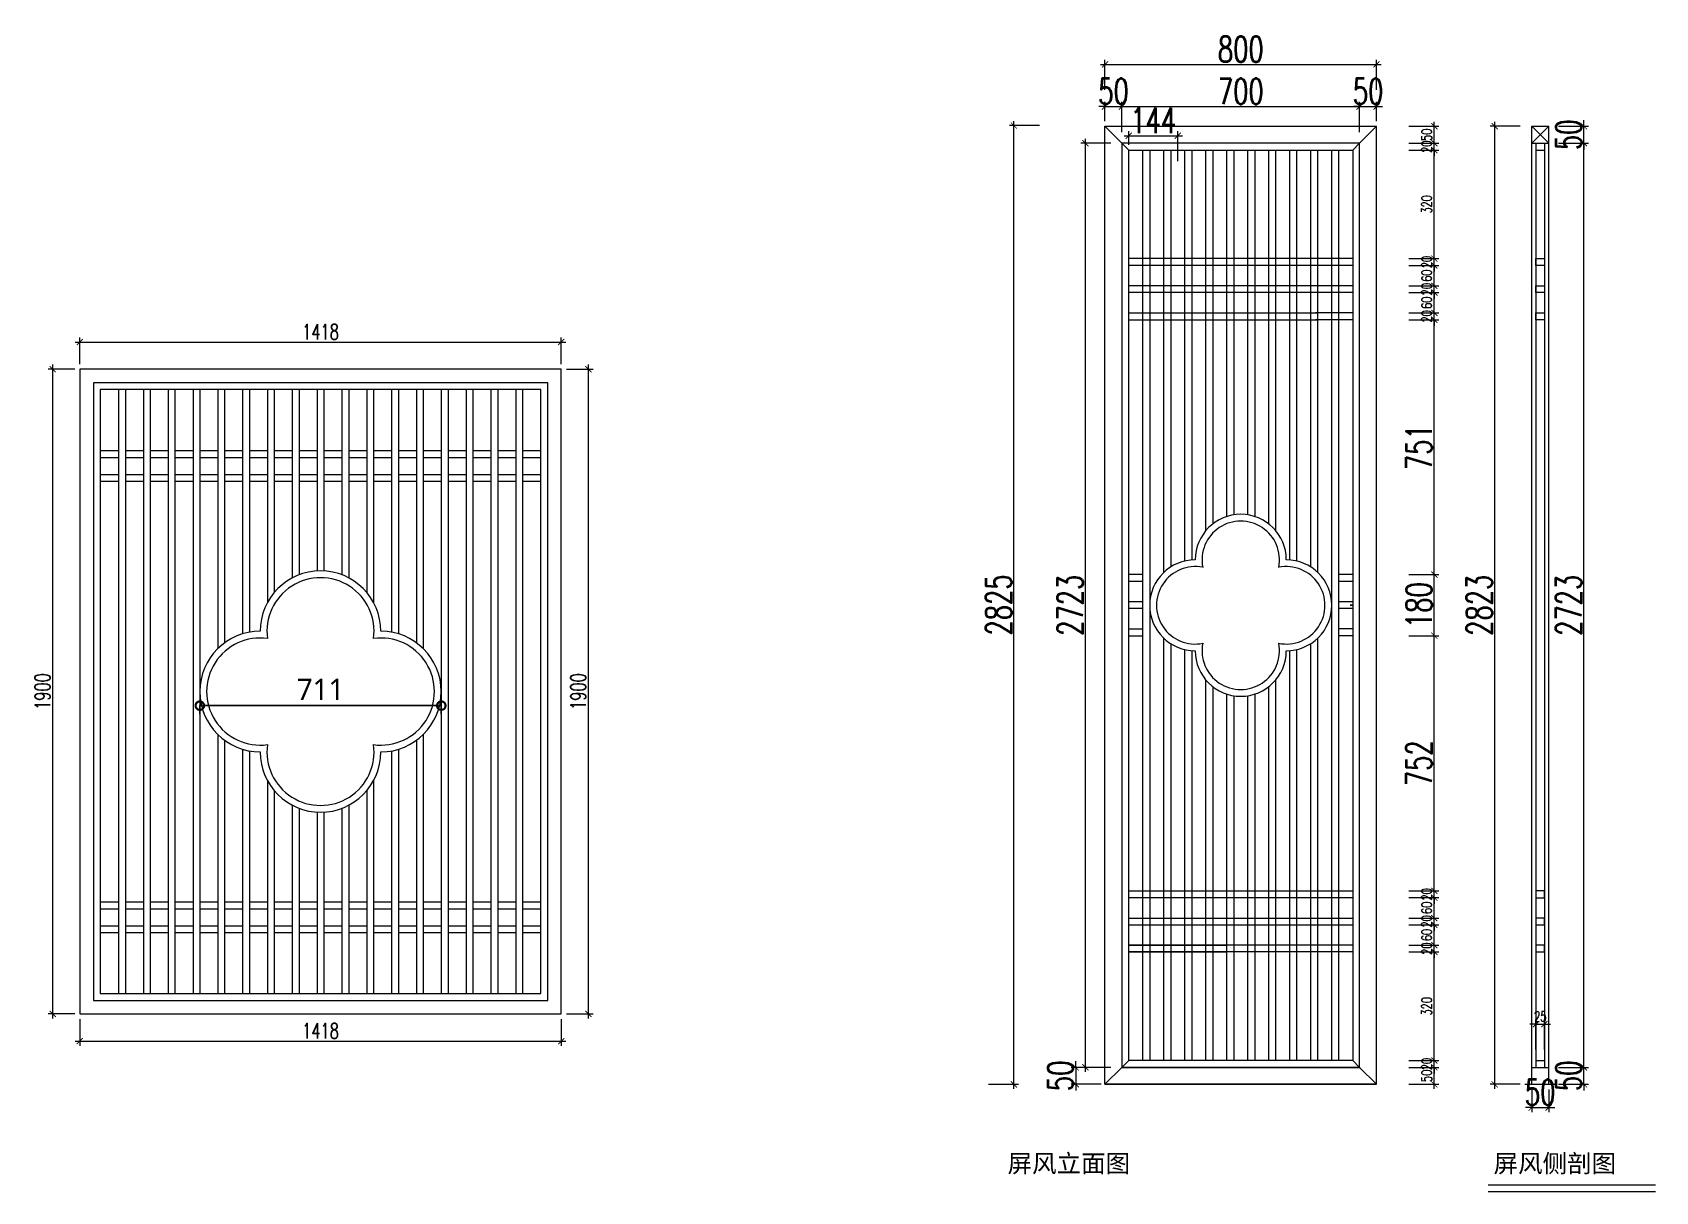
# Model space of a CAD drawing. Header units: millimetres. Extents: x 3192 to 7973, y 697 to 4112.
import ezdxf

# ---------------------------------------------------------------- set-up
doc = ezdxf.new("R2010")
doc.units = ezdxf.units.MM
doc.layers.add('0-02 外轮廓', color=42, linetype='Continuous', lineweight=20)
for name, color, linetype in [('0-标注', 7, 'Continuous'), ('8', 8, 'Continuous'), ('S-DIM', 7, 'Continuous')]:
    doc.layers.add(name, color=color, linetype=linetype)
doc.styles.add('DIMTEXT', font='simplex.shx', dxfattribs={"width": 0.7, "bigfont": 'gbcbig.shx'})
doc.styles.get("Standard").update_dxf_attribs({"font": 'arial.ttf'})
doc.styles.add('视图符号1', font='Microsoft YaHei.ttf')
doc.dimstyles.new('标注1：25', dxfattribs={"dimscale": 25, "dimtxt": 2.5, "dimasz": 2, "dimexe": 1, "dimexo": 2.5, "dimgap": 0.65, "dimtad": 1, "dimdec": 0, "dimdsep": 46, "dimtxsty": '视图符号1', "dimblk": 'DOTSMALL', "dimcen": 1, "dimclrd": 252, "dimclre": 252, "dimclrt": 3, "dimadec": 0, "dimazin": 2, "dimtfac": 1, "dimtdec": 0, "dimtix": 1, "dimtmove": 2, "dimatfit": 3, "dimldrblk": 'hl_arrow2', "dimfxl": 5, "dimfxlon": 1, "dimtolj": 1, "dimarcsym": 0})
doc.dimstyles.new('胡锐', dxfattribs={"dimscale": 15, "dimtxt": 5, "dimasz": 1.2, "dimexe": 0.9, "dimexo": 1, "dimgap": 0.5, "dimtad": 1, "dimdec": 0, "dimzin": 13, "dimdsep": 46, "dimtxsty": 'DIMTEXT', "dimblk1": 'ARCHTICK', "dimblk2": 'ARCHTICK', "dimsah": 1, "dimcen": 2, "dimdle": 0.9, "dimclrd": 1, "dimclre": 1, "dimclrt": 1, "dimadec": 1, "dimazin": 0, "dimtfac": 1, "dimtdec": 0, "dimtix": 1, "dimtmove": 1, "dimatfit": 3, "dimfxl": 5, "dimfxlon": 1, "dimtolj": 1, "dimtzin": 13, "dimlwd": 5, "dimlwe": 5, "dimarcsym": 0})
doc.dimstyles.new('胡锐小尺寸', dxfattribs={"dimscale": 15, "dimtxt": 2, "dimasz": 1.2, "dimexe": 0.9, "dimexo": 1, "dimgap": 0.5, "dimtad": 1, "dimdec": 0, "dimzin": 13, "dimdsep": 46, "dimtxsty": 'DIMTEXT', "dimblk1": 'ARCHTICK', "dimblk2": 'ARCHTICK', "dimsah": 1, "dimcen": 2, "dimdle": 0.9, "dimclrd": 1, "dimclre": 1, "dimclrt": 1, "dimadec": 1, "dimazin": 0, "dimtfac": 1, "dimtdec": 0, "dimtix": 1, "dimtmove": 1, "dimatfit": 3, "dimfxl": 5, "dimfxlon": 1, "dimtolj": 1, "dimtzin": 13, "dimlwd": 5, "dimlwe": 5, "dimarcsym": 0})
doc.dimstyles.new('雷神标注', dxfattribs={"dimscale": 15, "dimtxt": 3, "dimasz": 1.2, "dimexe": 0.9, "dimexo": 1, "dimgap": 0.5, "dimtad": 1, "dimdec": 0, "dimzin": 13, "dimdsep": 46, "dimtxsty": 'DIMTEXT', "dimblk1": 'ARCHTICK', "dimblk2": 'ARCHTICK', "dimsah": 1, "dimcen": 2, "dimdle": 0.9, "dimclrd": 1, "dimclre": 1, "dimclrt": 1, "dimadec": 1, "dimazin": 0, "dimtfac": 1, "dimtdec": 0, "dimtix": 1, "dimtmove": 1, "dimatfit": 3, "dimfxl": 5, "dimfxlon": 1, "dimtolj": 1, "dimtzin": 13, "dimlwd": 5, "dimlwe": 5, "dimarcsym": 0})

msp = doc.modelspace()

# ---------------------------------------------------------------- texts
at = {"lineweight": 5, "char_height": 52.92, "attachment_point": 1}
for s, insert in [('\\pt423.36;{\\fSimSun|b0|i0|c134|p2;屏风立面图}', (6064.3, 805.8)), ('\\pt423.36;{\\fSimSun|b0|i0|c134|p2;屏风侧剖图}', (7496, 805.8))]:
    msp.add_mtext_dynamic_manual_height_columns(s, width=493.384, gutter_width=12.5, heights=[0], dxfattribs=dict(at, insert=insert))

# ---------------------------------------------------------------- blocks, each defined once
blk = doc.blocks.new('_DOTSMALL')
at = {"color": 0, "linetype": 'ByBlock', "const_width": 0.5}
blk.add_lwpolyline([(-0.0625, 0, 1), (0.0625, 0, 1)], format="xyb", close=True, dxfattribs=at)
blk = doc.blocks.new('*D2')
at = {"layer": 'Defpoints', "color": 0, "transparency": 16777216}
for p in [(3684.7, 2169.8), (4396, 2169.8), (4396, 2128.3)]:
    blk.add_point(p, dxfattribs=at)
at = {"layer": 'S-DIM', "color": 252, "lineweight": -2, "transparency": 16777216}
for p, q in [((3684.7, 2128.3), (3684.7, 2103.3)), ((3684.7, 2128.3), (4396, 2128.3)), ((4396, 2128.3), (4396, 2103.3))]:
    blk.add_line(p, q, dxfattribs=at)
at = {"layer": 'S-DIM', "color": 252, "lineweight": -2, "transparency": 16777216, "xscale": 50, "yscale": 50, "zscale": 50, "rotation": 180}
blk.add_blockref('_DOTSMALL', (3684.7, 2128.3), dxfattribs=at)
at = {"layer": 'S-DIM', "color": 252, "lineweight": -2, "transparency": 16777216, "xscale": 50, "yscale": 50, "zscale": 50}
blk.add_blockref('_DOTSMALL', (4396, 2128.3), dxfattribs=at)
at = {"layer": 'S-DIM', "color": 3, "transparency": 16777216, "insert": (4040.3, 2176.5), "char_height": 62.5, "attachment_point": 5, "style": '视图符号1'}
blk.add_mtext('\\A1;711', dxfattribs=at)
blk = doc.blocks.new('hl_arrow2')
at = {"color": 2}
blk.add_line((-0.221, 0), (-1, 0), dxfattribs=at)
blk.add_lwpolyline([(-0.221, 0), (-0.861, -0.689), (-0.654, -0.862), (0, 0), (-0.654, 0.862), (-0.861, 0.689)], close=True, dxfattribs=at)
for points in [[(-0.861, 0.689), (-0.654, 0.862), (-0.221, 0), (0, 0)], [(-0.861, -0.689), (-0.654, -0.862), (-0.221, 0), (0, 0)]]:
    blk.add_solid(points, dxfattribs=at)
blk = doc.blocks.new('_ARCHTICK')
at = {"color": 0, "linetype": 'ByBlock', "const_width": 0.15}
blk.add_lwpolyline([(-0.5, -0.5), (0.5, 0.5)], dxfattribs=at)
blk = doc.blocks.new('*D4')
at = {"layer": '0-标注', "color": 1, "lineweight": 5, "transparency": 16777216}
for p, q in [((3331.2, 1204.8), (3331.2, 1126.3)), ((4749.5, 1204.8), (4749.5, 1126.3)), ((3317.7, 1139.8), (4763, 1139.8))]:
    blk.add_line(p, q, dxfattribs=at)
at = {"layer": 'Defpoints', "color": 0, "transparency": 16777216}
for p in [(3331.2, 1219.8), (4749.5, 1219.8), (4749.5, 1139.8)]:
    blk.add_point(p, dxfattribs=at)
at = {"layer": '0-标注', "color": 1, "lineweight": 5, "transparency": 16777216, "xscale": 17.99999999999999, "yscale": 17.99999999999999, "zscale": 17.99999999999999, "rotation": 180}
blk.add_blockref('_ARCHTICK', (3331.2, 1139.8), dxfattribs=at)
at = {"layer": '0-标注', "color": 1, "lineweight": 5, "transparency": 16777216, "xscale": 17.99999999999999, "yscale": 17.99999999999999, "zscale": 17.99999999999999}
blk.add_blockref('_ARCHTICK', (4749.5, 1139.8), dxfattribs=at)
at = {"layer": '0-标注', "color": 1, "transparency": 16777216, "insert": (4040.35, 1169.8), "char_height": 45, "attachment_point": 5, "style": 'DIMTEXT'}
blk.add_mtext('\\A1;1418', dxfattribs=at)
blk = doc.blocks.new('*D5')
at = {"layer": '0-标注', "color": 1, "lineweight": 5, "transparency": 16777216}
for p, q in [((3316.2, 3119.8), (3237.7, 3119.8)), ((3251.2, 1206.3), (3251.2, 3133.3)), ((3316.2, 1219.8), (3237.7, 1219.8))]:
    blk.add_line(p, q, dxfattribs=at)
at = {"layer": 'Defpoints', "color": 0, "transparency": 16777216}
for p in [(3251.2, 3119.8), (3331.2, 3119.8), (3331.2, 1219.8)]:
    blk.add_point(p, dxfattribs=at)
at = {"layer": '0-标注', "color": 1, "lineweight": 5, "transparency": 16777216, "xscale": 17.99999999999999, "yscale": 17.99999999999999, "zscale": 17.99999999999999}
for p, rotation in [((3251.2, 3119.8), 90), ((3251.2, 1219.8), 270)]:
    blk.add_blockref('_ARCHTICK', p, dxfattribs=dict(at, rotation=rotation))
at = {"layer": '0-标注', "color": 1, "transparency": 16777216, "insert": (3221.2, 2169.8), "char_height": 45, "attachment_point": 5, "rotation": 90, "style": 'DIMTEXT'}
blk.add_mtext('\\A1;1900', dxfattribs=at)
blk = doc.blocks.new('*D6')
at = {"layer": '0-标注', "color": 1, "lineweight": 5, "transparency": 16777216}
for p, q in [((3331.2, 3134.8), (3331.2, 3213.3)), ((4749.5, 3134.8), (4749.5, 3213.3)), ((3317.7, 3199.8), (4763, 3199.8))]:
    blk.add_line(p, q, dxfattribs=at)
at = {"layer": 'Defpoints', "color": 0, "transparency": 16777216}
for p in [(4749.5, 3199.8), (3331.2, 3119.8), (4749.5, 3119.8)]:
    blk.add_point(p, dxfattribs=at)
at = {"layer": '0-标注', "color": 1, "lineweight": 5, "transparency": 16777216, "xscale": 17.99999999999999, "yscale": 17.99999999999999, "zscale": 17.99999999999999, "rotation": 180}
blk.add_blockref('_ARCHTICK', (3331.2, 3199.8), dxfattribs=at)
at = {"layer": '0-标注', "color": 1, "lineweight": 5, "transparency": 16777216, "xscale": 17.99999999999999, "yscale": 17.99999999999999, "zscale": 17.99999999999999}
blk.add_blockref('_ARCHTICK', (4749.5, 3199.8), dxfattribs=at)
at = {"layer": '0-标注', "color": 1, "transparency": 16777216, "insert": (4040.35, 3229.8), "char_height": 45, "attachment_point": 5, "style": 'DIMTEXT'}
blk.add_mtext('\\A1;1418', dxfattribs=at)
blk = doc.blocks.new('*D7')
at = {"layer": '0-标注', "color": 1, "lineweight": 5, "transparency": 16777216}
for p, q in [((4764.5, 3119.8), (4843, 3119.8)), ((4829.5, 1206.3), (4829.5, 3133.3)), ((4764.5, 1219.8), (4843, 1219.8))]:
    blk.add_line(p, q, dxfattribs=at)
at = {"layer": 'Defpoints', "color": 0, "transparency": 16777216}
for p in [(4749.5, 3119.8), (4829.5, 3119.8), (4749.5, 1219.8)]:
    blk.add_point(p, dxfattribs=at)
at = {"layer": '0-标注', "color": 1, "lineweight": 5, "transparency": 16777216, "xscale": 17.99999999999999, "yscale": 17.99999999999999, "zscale": 17.99999999999999}
for p, rotation in [((4829.5, 3119.8), 90), ((4829.5, 1219.8), 270)]:
    blk.add_blockref('_ARCHTICK', p, dxfattribs=dict(at, rotation=rotation))
at = {"layer": '0-标注', "color": 1, "transparency": 16777216, "insert": (4799.5, 2169.8), "char_height": 45, "attachment_point": 5, "rotation": 90, "style": 'DIMTEXT'}
blk.add_mtext('\\A1;1900', dxfattribs=at)
blk = doc.blocks.new('*D43')
at = {"color": 1, "lineweight": 5, "transparency": 16777216}
for p, q in [((6339.9, 1062.5), (6251.4, 1062.5)), ((6264.9, 1062.5), (6264.9, 1080.5)), ((6264.9, 1062.5), (6264.9, 1012.5)), ((6339.9, 1012.5), (6251.4, 1012.5)), ((6264.9, 1012.5), (6264.9, 994.5))]:
    blk.add_line(p, q, dxfattribs=at)
at = {"layer": 'Defpoints', "color": 0, "transparency": 16777216}
for p in [(6401.2, 1062.5), (6264.9, 1012.5), (6401.2, 1012.5)]:
    blk.add_point(p, dxfattribs=at)
at = {"color": 1, "lineweight": 5, "transparency": 16777216, "xscale": 17.99999999999999, "yscale": 17.99999999999999, "zscale": 17.99999999999999}
for p, rotation in [((6264.9, 1062.5), 270), ((6264.9, 1012.5), 90)]:
    blk.add_blockref('_ARCHTICK', p, dxfattribs=dict(at, rotation=rotation))
at = {"color": 1, "lineweight": 5, "transparency": 16777216, "insert": (6219.9, 1037.5), "char_height": 75, "attachment_point": 5, "rotation": 90, "style": 'DIMTEXT'}
blk.add_mtext('\\A1;50', dxfattribs=at)
blk = doc.blocks.new('*D44')
at = {"color": 1, "lineweight": 5, "transparency": 16777216}
for p, q in [((6387.7, 3893.6), (7114.7, 3893.6)), ((6401.2, 3818.6), (6401.2, 3907.1)), ((7101.2, 3818.6), (7101.2, 3907.1))]:
    blk.add_line(p, q, dxfattribs=at)
at = {"layer": 'Defpoints', "color": 0, "transparency": 16777216}
for p in [(7101.2, 3893.6), (6401.2, 3785.5), (7101.2, 3785.5)]:
    blk.add_point(p, dxfattribs=at)
at = {"color": 1, "lineweight": 5, "transparency": 16777216, "xscale": 17.99999999999999, "yscale": 17.99999999999999, "zscale": 17.99999999999999, "rotation": 180}
blk.add_blockref('_ARCHTICK', (6401.2, 3893.6), dxfattribs=at)
at = {"color": 1, "lineweight": 5, "transparency": 16777216, "xscale": 17.99999999999999, "yscale": 17.99999999999999, "zscale": 17.99999999999999}
blk.add_blockref('_ARCHTICK', (7101.2, 3893.6), dxfattribs=at)
at = {"color": 1, "lineweight": 5, "transparency": 16777216, "insert": (6751.2, 3938.6), "char_height": 75, "attachment_point": 5, "style": 'DIMTEXT'}
blk.add_mtext('\\A1;700', dxfattribs=at)
blk = doc.blocks.new('*D45')
at = {"color": 1, "lineweight": 5, "transparency": 16777216}
for p, q in [((6337.7, 4017.8), (7164.7, 4017.8)), ((6351.2, 3942.8), (6351.2, 4031.3)), ((7151.2, 3942.8), (7151.2, 4031.3))]:
    blk.add_line(p, q, dxfattribs=at)
at = {"layer": 'Defpoints', "color": 0, "transparency": 16777216}
for p in [(7151.2, 4017.8), (6351.2, 3903.1), (7151.2, 3903.1)]:
    blk.add_point(p, dxfattribs=at)
at = {"color": 1, "lineweight": 5, "transparency": 16777216, "xscale": 17.99999999999999, "yscale": 17.99999999999999, "zscale": 17.99999999999999, "rotation": 180}
blk.add_blockref('_ARCHTICK', (6351.2, 4017.8), dxfattribs=at)
at = {"color": 1, "lineweight": 5, "transparency": 16777216, "xscale": 17.99999999999999, "yscale": 17.99999999999999, "zscale": 17.99999999999999}
blk.add_blockref('_ARCHTICK', (7151.2, 4017.8), dxfattribs=at)
at = {"color": 1, "lineweight": 5, "transparency": 16777216, "insert": (6751.2, 4062.8), "char_height": 75, "attachment_point": 5, "style": 'DIMTEXT'}
blk.add_mtext('\\A1;800', dxfattribs=at)
blk = doc.blocks.new('*D54')
at = {"color": 1, "lineweight": 5, "transparency": 16777216}
for p, q in [((7574.1, 3835.5), (7485.6, 3835.5)), ((7499.1, 3849), (7499.1, 999)), ((7574.1, 1012.5), (7485.6, 1012.5))]:
    blk.add_line(p, q, dxfattribs=at)
at = {"layer": 'Defpoints', "color": 0, "transparency": 16777216}
for p in [(7608.3, 3835.5), (7499.1, 1012.5), (7608.3, 1012.5)]:
    blk.add_point(p, dxfattribs=at)
at = {"color": 1, "lineweight": 5, "transparency": 16777216, "xscale": 17.99999999999999, "yscale": 17.99999999999999, "zscale": 17.99999999999999}
for p, rotation in [((7499.1, 3835.5), 90), ((7499.1, 1012.5), 270)]:
    blk.add_blockref('_ARCHTICK', p, dxfattribs=dict(at, rotation=rotation))
at = {"color": 1, "lineweight": 5, "transparency": 16777216, "insert": (7454.1, 2424), "char_height": 75, "attachment_point": 5, "rotation": 90, "style": 'DIMTEXT'}
blk.add_mtext('\\A1;2823', dxfattribs=at)
blk = doc.blocks.new('*D46')
at = {"color": 1, "lineweight": 5, "transparency": 16777216}
for p, q in [((6158, 3837.5), (6069.5, 3837.5)), ((6083, 999), (6083, 3851)), ((6008, 1012.5), (6096.5, 1012.5))]:
    blk.add_line(p, q, dxfattribs=at)
at = {"layer": 'Defpoints', "color": 0, "transparency": 16777216}
for p in [(6083, 3837.5), (6428, 3837.5), (5987.5, 1012.5)]:
    blk.add_point(p, dxfattribs=at)
at = {"color": 1, "lineweight": 5, "transparency": 16777216, "xscale": 17.99999999999999, "yscale": 17.99999999999999, "zscale": 17.99999999999999}
for p, rotation in [((6083, 3837.5), 90), ((6083, 1012.5), 270)]:
    blk.add_blockref('_ARCHTICK', p, dxfattribs=dict(at, rotation=rotation))
at = {"color": 1, "lineweight": 5, "transparency": 16777216, "insert": (6038, 2425), "char_height": 75, "attachment_point": 5, "rotation": 90, "style": 'DIMTEXT'}
blk.add_mtext('\\A1;2825', dxfattribs=at)
blk = doc.blocks.new('*D47')
at = {"color": 1, "lineweight": 5, "transparency": 16777216}
for p, q in [((6351.2, 3893.6), (6333.2, 3893.6)), ((6351.2, 3850.5), (6351.2, 3907.1)), ((6351.2, 3893.6), (6401.2, 3893.6)), ((6401.2, 3863.6), (6401.2, 3907.1)), ((6401.2, 3893.6), (6419.2, 3893.6))]:
    blk.add_line(p, q, dxfattribs=at)
at = {"layer": 'Defpoints', "color": 0, "transparency": 16777216}
for p in [(6401.2, 3893.6), (6351.2, 3835.5), (6401.2, 3848.6)]:
    blk.add_point(p, dxfattribs=at)
at = {"color": 1, "lineweight": 5, "transparency": 16777216, "xscale": 17.99999999999999, "yscale": 17.99999999999999, "zscale": 17.99999999999999}
blk.add_blockref('_ARCHTICK', (6351.2, 3893.6), dxfattribs=at)
at = {"color": 1, "lineweight": 5, "transparency": 16777216, "xscale": 17.99999999999999, "yscale": 17.99999999999999, "zscale": 17.99999999999999, "rotation": 180}
blk.add_blockref('_ARCHTICK', (6401.2, 3893.6), dxfattribs=at)
at = {"color": 1, "lineweight": 5, "transparency": 16777216, "insert": (6376.2, 3938.6), "char_height": 75, "attachment_point": 5, "style": 'DIMTEXT'}
blk.add_mtext('\\A1;50', dxfattribs=at)
blk = doc.blocks.new('*D48')
at = {"color": 1, "lineweight": 5, "transparency": 16777216}
for p, q in [((7101.2, 3893.6), (7083.2, 3893.6)), ((7101.2, 3863.6), (7101.2, 3907.1)), ((7101.2, 3893.6), (7151.2, 3893.6)), ((7151.2, 3850.5), (7151.2, 3907.1)), ((7151.2, 3893.6), (7169.2, 3893.6))]:
    blk.add_line(p, q, dxfattribs=at)
at = {"layer": 'Defpoints', "color": 0, "transparency": 16777216}
for p in [(7151.2, 3893.6), (7101.2, 3848.6), (7151.2, 3835.5)]:
    blk.add_point(p, dxfattribs=at)
at = {"color": 1, "lineweight": 5, "transparency": 16777216, "xscale": 17.99999999999999, "yscale": 17.99999999999999, "zscale": 17.99999999999999}
blk.add_blockref('_ARCHTICK', (7101.2, 3893.6), dxfattribs=at)
at = {"color": 1, "lineweight": 5, "transparency": 16777216, "xscale": 17.99999999999999, "yscale": 17.99999999999999, "zscale": 17.99999999999999, "rotation": 180}
blk.add_blockref('_ARCHTICK', (7151.2, 3893.6), dxfattribs=at)
at = {"color": 1, "lineweight": 5, "transparency": 16777216, "insert": (7126.2, 3938.6), "char_height": 75, "attachment_point": 5, "style": 'DIMTEXT'}
blk.add_mtext('\\A1;50', dxfattribs=at)
blk = doc.blocks.new('*D49')
at = {"color": 1, "lineweight": 5, "transparency": 16777216}
for p, q in [((7608.3, 997.5), (7608.3, 930.3)), ((7658.3, 997.5), (7658.3, 930.3)), ((7608.3, 943.8), (7590.3, 943.8)), ((7608.3, 943.8), (7658.3, 943.8)), ((7658.3, 943.8), (7676.3, 943.8))]:
    blk.add_line(p, q, dxfattribs=at)
at = {"layer": 'Defpoints', "color": 0, "transparency": 16777216}
for p in [(7608.3, 1012.5), (7658.3, 1012.5), (7658.3, 943.8)]:
    blk.add_point(p, dxfattribs=at)
at = {"color": 1, "lineweight": 5, "transparency": 16777216, "xscale": 17.99999999999999, "yscale": 17.99999999999999, "zscale": 17.99999999999999}
blk.add_blockref('_ARCHTICK', (7608.3, 943.8), dxfattribs=at)
at = {"color": 1, "lineweight": 5, "transparency": 16777216, "xscale": 17.99999999999999, "yscale": 17.99999999999999, "zscale": 17.99999999999999, "rotation": 180}
blk.add_blockref('_ARCHTICK', (7658.3, 943.8), dxfattribs=at)
at = {"color": 1, "lineweight": 5, "transparency": 16777216, "insert": (7633.3, 988.8), "char_height": 75, "attachment_point": 5, "style": 'DIMTEXT'}
blk.add_mtext('\\A1;50', dxfattribs=at)
blk = doc.blocks.new('*D55')
at = {"color": 1, "lineweight": 5, "transparency": 16777216}
for p, q in [((7687.2, 1062.5), (7775.7, 1062.5)), ((7762.2, 1062.5), (7762.2, 1080.5)), ((7762.2, 1012.5), (7762.2, 1062.5)), ((7687.2, 1012.5), (7775.7, 1012.5)), ((7762.2, 1012.5), (7762.2, 994.5))]:
    blk.add_line(p, q, dxfattribs=at)
at = {"layer": 'Defpoints', "color": 0, "transparency": 16777216}
for p in [(7658.3, 1062.5), (7762.2, 1062.5), (7658.3, 1012.5)]:
    blk.add_point(p, dxfattribs=at)
at = {"color": 1, "lineweight": 5, "transparency": 16777216, "xscale": 17.99999999999999, "yscale": 17.99999999999999, "zscale": 17.99999999999999}
for p, rotation in [((7762.2, 1062.5), 270), ((7762.2, 1012.5), 90)]:
    blk.add_blockref('_ARCHTICK', p, dxfattribs=dict(at, rotation=rotation))
at = {"color": 1, "lineweight": 5, "transparency": 16777216, "insert": (7717.2, 1037.5), "char_height": 75, "attachment_point": 5, "rotation": 90, "style": 'DIMTEXT'}
blk.add_mtext('\\A1;50', dxfattribs=at)
blk = doc.blocks.new('*D56')
at = {"color": 1, "lineweight": 5, "transparency": 16777216}
for p, q in [((7687.2, 3785.5), (7775.7, 3785.5)), ((7762.2, 1049), (7762.2, 3799)), ((7687.2, 1062.5), (7775.7, 1062.5))]:
    blk.add_line(p, q, dxfattribs=at)
at = {"layer": 'Defpoints', "color": 0, "transparency": 16777216}
for p in [(7658.3, 3785.5), (7762.2, 3785.5), (7658.3, 1062.5)]:
    blk.add_point(p, dxfattribs=at)
at = {"color": 1, "lineweight": 5, "transparency": 16777216, "xscale": 17.99999999999999, "yscale": 17.99999999999999, "zscale": 17.99999999999999}
for p, rotation in [((7762.2, 3785.5), 90), ((7762.2, 1062.5), 270)]:
    blk.add_blockref('_ARCHTICK', p, dxfattribs=dict(at, rotation=rotation))
at = {"color": 1, "lineweight": 5, "transparency": 16777216, "insert": (7717.2, 2424), "char_height": 75, "attachment_point": 5, "rotation": 90, "style": 'DIMTEXT'}
blk.add_mtext('\\A1;2723', dxfattribs=at)
blk = doc.blocks.new('*D57')
at = {"color": 1, "lineweight": 5, "transparency": 16777216}
for p, q in [((7687.2, 3835.5), (7775.7, 3835.5)), ((7762.2, 3835.5), (7762.2, 3853.5)), ((7762.2, 3785.5), (7762.2, 3835.5)), ((7687.2, 3785.5), (7775.7, 3785.5)), ((7762.2, 3785.5), (7762.2, 3767.5))]:
    blk.add_line(p, q, dxfattribs=at)
at = {"layer": 'Defpoints', "color": 0, "transparency": 16777216}
for p in [(7658.3, 3835.5), (7762.2, 3835.5), (7658.3, 3785.5)]:
    blk.add_point(p, dxfattribs=at)
at = {"color": 1, "lineweight": 5, "transparency": 16777216, "xscale": 17.99999999999999, "yscale": 17.99999999999999, "zscale": 17.99999999999999}
for p, rotation in [((7762.2, 3835.5), 270), ((7762.2, 3785.5), 90)]:
    blk.add_blockref('_ARCHTICK', p, dxfattribs=dict(at, rotation=rotation))
at = {"color": 1, "lineweight": 5, "transparency": 16777216, "insert": (7717.2, 3810.5), "char_height": 75, "attachment_point": 5, "rotation": 90, "style": 'DIMTEXT'}
blk.add_mtext('\\A1;50', dxfattribs=at)
blk = doc.blocks.new('*D58')
at = {"color": 1, "lineweight": 5, "transparency": 16777216}
for p, q in [((6407.7, 3807.7), (6579.2, 3807.7)), ((6421.2, 3780.5), (6421.2, 3821.2)), ((6565.7, 3732.7), (6565.7, 3821.2))]:
    blk.add_line(p, q, dxfattribs=at)
at = {"layer": 'Defpoints', "color": 0, "transparency": 16777216}
for p in [(6565.7, 3807.7), (6421.2, 3765.5), (6565.7, 1082.5)]:
    blk.add_point(p, dxfattribs=at)
at = {"color": 1, "lineweight": 5, "transparency": 16777216, "xscale": 17.99999999999999, "yscale": 17.99999999999999, "zscale": 17.99999999999999, "rotation": 180}
blk.add_blockref('_ARCHTICK', (6421.2, 3807.7), dxfattribs=at)
at = {"color": 1, "lineweight": 5, "transparency": 16777216, "xscale": 17.99999999999999, "yscale": 17.99999999999999, "zscale": 17.99999999999999}
blk.add_blockref('_ARCHTICK', (6565.7, 3807.7), dxfattribs=at)
at = {"color": 1, "lineweight": 5, "transparency": 16777216, "insert": (6493.5, 3852.7), "char_height": 75, "attachment_point": 5, "style": 'DIMTEXT'}
blk.add_mtext('\\A1;144', dxfattribs=at)
blk = doc.blocks.new('*D59')
at = {"color": 1, "lineweight": 5, "transparency": 16777216}
for p, q in [((7246.4, 1062.5), (7334.9, 1062.5)), ((7321.4, 999), (7321.4, 1076)), ((7246.4, 1012.5), (7334.9, 1012.5))]:
    blk.add_line(p, q, dxfattribs=at)
at = {"layer": 'Defpoints', "color": 0, "transparency": 16777216}
for p in [(7101.2, 1062.5), (7321.4, 1062.5), (7151.2, 1012.5)]:
    blk.add_point(p, dxfattribs=at)
at = {"color": 1, "lineweight": 5, "transparency": 16777216, "xscale": 17.99999999999999, "yscale": 17.99999999999999, "zscale": 17.99999999999999}
for p, rotation in [((7321.4, 1062.5), 90), ((7321.4, 1012.5), 270)]:
    blk.add_blockref('_ARCHTICK', p, dxfattribs=dict(at, rotation=rotation))
at = {"color": 1, "lineweight": 5, "transparency": 16777216, "insert": (7298.9, 1037.5), "char_height": 30, "attachment_point": 5, "rotation": 90, "style": 'DIMTEXT'}
blk.add_mtext('\\A1;50', dxfattribs=at)
blk = doc.blocks.new('*D60')
at = {"color": 1, "lineweight": 5, "transparency": 16777216}
for p, q in [((7321.4, 1082.5), (7321.4, 1100.5)), ((7246.4, 1082.5), (7334.9, 1082.5)), ((7246.4, 1062.5), (7334.9, 1062.5)), ((7321.4, 1062.5), (7321.4, 1082.5)), ((7321.4, 1062.5), (7321.4, 1044.5))]:
    blk.add_line(p, q, dxfattribs=at)
at = {"layer": 'Defpoints', "color": 0, "transparency": 16777216}
for p in [(7081.2, 1082.5), (7101.2, 1062.5), (7321.4, 1082.5)]:
    blk.add_point(p, dxfattribs=at)
at = {"color": 1, "lineweight": 5, "transparency": 16777216, "xscale": 17.99999999999999, "yscale": 17.99999999999999, "zscale": 17.99999999999999}
for p, rotation in [((7321.4, 1082.5), 270), ((7321.4, 1062.5), 90)]:
    blk.add_blockref('_ARCHTICK', p, dxfattribs=dict(at, rotation=rotation))
at = {"color": 1, "lineweight": 5, "transparency": 16777216, "insert": (7298.9, 1072.5), "char_height": 30, "attachment_point": 5, "rotation": 90, "style": 'DIMTEXT'}
blk.add_mtext('\\A1;20', dxfattribs=at)
blk = doc.blocks.new('*D61')
at = {"color": 1, "lineweight": 5, "transparency": 16777216}
for p, q in [((7246.4, 1402.5), (7334.9, 1402.5)), ((7321.4, 1069), (7321.4, 1416)), ((7246.4, 1082.5), (7334.9, 1082.5))]:
    blk.add_line(p, q, dxfattribs=at)
at = {"layer": 'Defpoints', "color": 0, "transparency": 16777216}
for p in [(7081.2, 1402.5), (7321.4, 1402.5), (7081.2, 1082.5)]:
    blk.add_point(p, dxfattribs=at)
at = {"color": 1, "lineweight": 5, "transparency": 16777216, "xscale": 17.99999999999999, "yscale": 17.99999999999999, "zscale": 17.99999999999999}
for p, rotation in [((7321.4, 1402.5), 90), ((7321.4, 1082.5), 270)]:
    blk.add_blockref('_ARCHTICK', p, dxfattribs=dict(at, rotation=rotation))
at = {"color": 1, "lineweight": 5, "transparency": 16777216, "insert": (7298.9, 1242.5), "char_height": 30, "attachment_point": 5, "rotation": 90, "style": 'DIMTEXT'}
blk.add_mtext('\\A1;320', dxfattribs=at)
blk = doc.blocks.new('*D62')
at = {"color": 1, "lineweight": 5, "transparency": 16777216}
for p, q in [((7321.4, 1422.5), (7321.4, 1440.5)), ((7246.4, 1422.5), (7334.9, 1422.5)), ((7246.4, 1402.5), (7334.9, 1402.5)), ((7321.4, 1402.5), (7321.4, 1422.5)), ((7321.4, 1402.5), (7321.4, 1384.5))]:
    blk.add_line(p, q, dxfattribs=at)
at = {"layer": 'Defpoints', "color": 0, "transparency": 16777216}
for p in [(7081.2, 1422.5), (7081.2, 1402.5), (7321.4, 1422.5)]:
    blk.add_point(p, dxfattribs=at)
at = {"color": 1, "lineweight": 5, "transparency": 16777216, "xscale": 17.99999999999999, "yscale": 17.99999999999999, "zscale": 17.99999999999999}
for p, rotation in [((7321.4, 1422.5), 270), ((7321.4, 1402.5), 90)]:
    blk.add_blockref('_ARCHTICK', p, dxfattribs=dict(at, rotation=rotation))
at = {"color": 1, "lineweight": 5, "transparency": 16777216, "insert": (7298.9, 1412.5), "char_height": 30, "attachment_point": 5, "rotation": 90, "style": 'DIMTEXT'}
blk.add_mtext('\\A1;20', dxfattribs=at)
blk = doc.blocks.new('*D63')
at = {"color": 1, "lineweight": 5, "transparency": 16777216}
for p, q in [((7246.4, 1482.5), (7334.9, 1482.5)), ((7321.4, 1409), (7321.4, 1496)), ((7246.4, 1422.5), (7334.9, 1422.5))]:
    blk.add_line(p, q, dxfattribs=at)
at = {"layer": 'Defpoints', "color": 0, "transparency": 16777216}
for p in [(7081.2, 1482.5), (7321.4, 1482.5), (7081.2, 1422.5)]:
    blk.add_point(p, dxfattribs=at)
at = {"color": 1, "lineweight": 5, "transparency": 16777216, "xscale": 17.99999999999999, "yscale": 17.99999999999999, "zscale": 17.99999999999999}
for p, rotation in [((7321.4, 1482.5), 90), ((7321.4, 1422.5), 270)]:
    blk.add_blockref('_ARCHTICK', p, dxfattribs=dict(at, rotation=rotation))
at = {"color": 1, "lineweight": 5, "transparency": 16777216, "insert": (7298.9, 1452.5), "char_height": 30, "attachment_point": 5, "rotation": 90, "style": 'DIMTEXT'}
blk.add_mtext('\\A1;60', dxfattribs=at)
blk = doc.blocks.new('*D64')
at = {"color": 1, "lineweight": 5, "transparency": 16777216}
for p, q in [((7246.4, 1502.5), (7334.9, 1502.5)), ((7246.4, 1482.5), (7334.9, 1482.5)), ((7321.4, 1502.5), (7321.4, 1520.5)), ((7321.4, 1482.5), (7321.4, 1502.5)), ((7321.4, 1482.5), (7321.4, 1464.5))]:
    blk.add_line(p, q, dxfattribs=at)
at = {"layer": 'Defpoints', "color": 0, "transparency": 16777216}
for p in [(7081.2, 1502.5), (7081.2, 1482.5), (7321.4, 1502.5)]:
    blk.add_point(p, dxfattribs=at)
at = {"color": 1, "lineweight": 5, "transparency": 16777216, "xscale": 17.99999999999999, "yscale": 17.99999999999999, "zscale": 17.99999999999999}
for p, rotation in [((7321.4, 1502.5), 270), ((7321.4, 1482.5), 90)]:
    blk.add_blockref('_ARCHTICK', p, dxfattribs=dict(at, rotation=rotation))
at = {"color": 1, "lineweight": 5, "transparency": 16777216, "insert": (7298.9, 1492.5), "char_height": 30, "attachment_point": 5, "rotation": 90, "style": 'DIMTEXT'}
blk.add_mtext('\\A1;20', dxfattribs=at)
blk = doc.blocks.new('*D65')
at = {"color": 1, "lineweight": 5, "transparency": 16777216}
for p, q in [((7246.4, 1562.5), (7334.9, 1562.5)), ((7321.4, 1489), (7321.4, 1576)), ((7246.4, 1502.5), (7334.9, 1502.5))]:
    blk.add_line(p, q, dxfattribs=at)
at = {"layer": 'Defpoints', "color": 0, "transparency": 16777216}
for p in [(7081.2, 1562.5), (7321.4, 1562.5), (7081.2, 1502.5)]:
    blk.add_point(p, dxfattribs=at)
at = {"color": 1, "lineweight": 5, "transparency": 16777216, "xscale": 17.99999999999999, "yscale": 17.99999999999999, "zscale": 17.99999999999999}
for p, rotation in [((7321.4, 1562.5), 90), ((7321.4, 1502.5), 270)]:
    blk.add_blockref('_ARCHTICK', p, dxfattribs=dict(at, rotation=rotation))
at = {"color": 1, "lineweight": 5, "transparency": 16777216, "insert": (7298.9, 1532.5), "char_height": 30, "attachment_point": 5, "rotation": 90, "style": 'DIMTEXT'}
blk.add_mtext('\\A1;60', dxfattribs=at)
blk = doc.blocks.new('*D66')
at = {"color": 1, "lineweight": 5, "transparency": 16777216}
for p, q in [((7246.4, 1582.5), (7334.9, 1582.5)), ((7321.4, 1582.5), (7321.4, 1600.5)), ((7321.4, 1562.5), (7321.4, 1582.5)), ((7246.4, 1562.5), (7334.9, 1562.5)), ((7321.4, 1562.5), (7321.4, 1544.5))]:
    blk.add_line(p, q, dxfattribs=at)
at = {"layer": 'Defpoints', "color": 0, "transparency": 16777216}
for p in [(7081.2, 1582.5), (7321.4, 1582.5), (7081.2, 1562.5)]:
    blk.add_point(p, dxfattribs=at)
at = {"color": 1, "lineweight": 5, "transparency": 16777216, "xscale": 17.99999999999999, "yscale": 17.99999999999999, "zscale": 17.99999999999999}
for p, rotation in [((7321.4, 1582.5), 270), ((7321.4, 1562.5), 90)]:
    blk.add_blockref('_ARCHTICK', p, dxfattribs=dict(at, rotation=rotation))
at = {"color": 1, "lineweight": 5, "transparency": 16777216, "insert": (7298.9, 1572.5), "char_height": 30, "attachment_point": 5, "rotation": 90, "style": 'DIMTEXT'}
blk.add_mtext('\\A1;20', dxfattribs=at)
blk = doc.blocks.new('*D67')
at = {"color": 1, "lineweight": 5, "transparency": 16777216}
for p, q in [((7321.4, 3285.5), (7321.4, 3303.5)), ((7246.4, 3285.5), (7334.9, 3285.5)), ((7246.4, 3265.5), (7334.9, 3265.5)), ((7321.4, 3265.5), (7321.4, 3285.5)), ((7321.4, 3265.5), (7321.4, 3247.5))]:
    blk.add_line(p, q, dxfattribs=at)
at = {"layer": 'Defpoints', "color": 0, "transparency": 16777216}
for p in [(7081.2, 3285.5), (7081.2, 3265.5), (7321.4, 3285.5)]:
    blk.add_point(p, dxfattribs=at)
at = {"color": 1, "lineweight": 5, "transparency": 16777216, "xscale": 17.99999999999999, "yscale": 17.99999999999999, "zscale": 17.99999999999999}
for p, rotation in [((7321.4, 3285.5), 270), ((7321.4, 3265.5), 90)]:
    blk.add_blockref('_ARCHTICK', p, dxfattribs=dict(at, rotation=rotation))
at = {"color": 1, "lineweight": 5, "transparency": 16777216, "insert": (7298.9, 3275.5), "char_height": 30, "attachment_point": 5, "rotation": 90, "style": 'DIMTEXT'}
blk.add_mtext('\\A1;20', dxfattribs=at)
blk = doc.blocks.new('*D68')
at = {"color": 1, "lineweight": 5, "transparency": 16777216}
for p, q in [((7321.4, 3272), (7321.4, 3359)), ((7246.4, 3345.5), (7334.9, 3345.5)), ((7246.4, 3285.5), (7334.9, 3285.5))]:
    blk.add_line(p, q, dxfattribs=at)
at = {"layer": 'Defpoints', "color": 0, "transparency": 16777216}
for p in [(7081.2, 3345.5), (7321.4, 3345.5), (7081.2, 3285.5)]:
    blk.add_point(p, dxfattribs=at)
at = {"color": 1, "lineweight": 5, "transparency": 16777216, "xscale": 17.99999999999999, "yscale": 17.99999999999999, "zscale": 17.99999999999999}
for p, rotation in [((7321.4, 3345.5), 90), ((7321.4, 3285.5), 270)]:
    blk.add_blockref('_ARCHTICK', p, dxfattribs=dict(at, rotation=rotation))
at = {"color": 1, "lineweight": 5, "transparency": 16777216, "insert": (7298.9, 3315.5), "char_height": 30, "attachment_point": 5, "rotation": 90, "style": 'DIMTEXT'}
blk.add_mtext('\\A1;60', dxfattribs=at)
blk = doc.blocks.new('*D69')
at = {"color": 1, "lineweight": 5, "transparency": 16777216}
for p, q in [((7246.4, 3365.5), (7334.9, 3365.5)), ((7321.4, 3365.5), (7321.4, 3383.5)), ((7321.4, 3345.5), (7321.4, 3365.5)), ((7246.4, 3345.5), (7334.9, 3345.5)), ((7321.4, 3345.5), (7321.4, 3327.5))]:
    blk.add_line(p, q, dxfattribs=at)
at = {"layer": 'Defpoints', "color": 0, "transparency": 16777216}
for p in [(7081.2, 3365.5), (7321.4, 3365.5), (7081.2, 3345.5)]:
    blk.add_point(p, dxfattribs=at)
at = {"color": 1, "lineweight": 5, "transparency": 16777216, "xscale": 17.99999999999999, "yscale": 17.99999999999999, "zscale": 17.99999999999999}
for p, rotation in [((7321.4, 3365.5), 270), ((7321.4, 3345.5), 90)]:
    blk.add_blockref('_ARCHTICK', p, dxfattribs=dict(at, rotation=rotation))
at = {"color": 1, "lineweight": 5, "transparency": 16777216, "insert": (7298.9, 3355.5), "char_height": 30, "attachment_point": 5, "rotation": 90, "style": 'DIMTEXT'}
blk.add_mtext('\\A1;20', dxfattribs=at)
blk = doc.blocks.new('*D70')
at = {"color": 1, "lineweight": 5, "transparency": 16777216}
for p, q in [((7246.4, 3425.5), (7334.9, 3425.5)), ((7321.4, 3352), (7321.4, 3439)), ((7246.4, 3365.5), (7334.9, 3365.5))]:
    blk.add_line(p, q, dxfattribs=at)
at = {"layer": 'Defpoints', "color": 0, "transparency": 16777216}
for p in [(7081.2, 3425.5), (7321.4, 3425.5), (7081.2, 3365.5)]:
    blk.add_point(p, dxfattribs=at)
at = {"color": 1, "lineweight": 5, "transparency": 16777216, "xscale": 17.99999999999999, "yscale": 17.99999999999999, "zscale": 17.99999999999999}
for p, rotation in [((7321.4, 3425.5), 90), ((7321.4, 3365.5), 270)]:
    blk.add_blockref('_ARCHTICK', p, dxfattribs=dict(at, rotation=rotation))
at = {"color": 1, "lineweight": 5, "transparency": 16777216, "insert": (7298.9, 3395.5), "char_height": 30, "attachment_point": 5, "rotation": 90, "style": 'DIMTEXT'}
blk.add_mtext('\\A1;60', dxfattribs=at)
blk = doc.blocks.new('*D71')
at = {"color": 1, "lineweight": 5, "transparency": 16777216}
for p, q in [((7246.4, 3445.5), (7334.9, 3445.5)), ((7321.4, 3445.5), (7321.4, 3463.5)), ((7321.4, 3425.5), (7321.4, 3445.5)), ((7246.4, 3425.5), (7334.9, 3425.5)), ((7321.4, 3425.5), (7321.4, 3407.5))]:
    blk.add_line(p, q, dxfattribs=at)
at = {"layer": 'Defpoints', "color": 0, "transparency": 16777216}
for p in [(7081.2, 3445.5), (7321.4, 3445.5), (7081.2, 3425.5)]:
    blk.add_point(p, dxfattribs=at)
at = {"color": 1, "lineweight": 5, "transparency": 16777216, "xscale": 17.99999999999999, "yscale": 17.99999999999999, "zscale": 17.99999999999999}
for p, rotation in [((7321.4, 3445.5), 270), ((7321.4, 3425.5), 90)]:
    blk.add_blockref('_ARCHTICK', p, dxfattribs=dict(at, rotation=rotation))
at = {"color": 1, "lineweight": 5, "transparency": 16777216, "insert": (7298.9, 3435.5), "char_height": 30, "attachment_point": 5, "rotation": 90, "style": 'DIMTEXT'}
blk.add_mtext('\\A1;20', dxfattribs=at)
blk = doc.blocks.new('*D72')
at = {"color": 1, "lineweight": 5, "transparency": 16777216}
for p, q in [((7321.4, 3432), (7321.4, 3779)), ((7246.4, 3765.5), (7334.9, 3765.5)), ((7246.4, 3445.5), (7334.9, 3445.5))]:
    blk.add_line(p, q, dxfattribs=at)
at = {"layer": 'Defpoints', "color": 0, "transparency": 16777216}
for p in [(7081.2, 3765.5), (7321.4, 3765.5), (7081.2, 3445.5)]:
    blk.add_point(p, dxfattribs=at)
at = {"color": 1, "lineweight": 5, "transparency": 16777216, "xscale": 17.99999999999999, "yscale": 17.99999999999999, "zscale": 17.99999999999999}
for p, rotation in [((7321.4, 3765.5), 90), ((7321.4, 3445.5), 270)]:
    blk.add_blockref('_ARCHTICK', p, dxfattribs=dict(at, rotation=rotation))
at = {"color": 1, "lineweight": 5, "transparency": 16777216, "insert": (7298.9, 3605.5), "char_height": 30, "attachment_point": 5, "rotation": 90, "style": 'DIMTEXT'}
blk.add_mtext('\\A1;320', dxfattribs=at)
blk = doc.blocks.new('*D73')
at = {"color": 1, "lineweight": 5, "transparency": 16777216}
for p, q in [((7246.4, 3785.5), (7334.9, 3785.5)), ((7321.4, 3785.5), (7321.4, 3803.5)), ((7321.4, 3765.5), (7321.4, 3785.5)), ((7246.4, 3765.5), (7334.9, 3765.5)), ((7321.4, 3765.5), (7321.4, 3747.5))]:
    blk.add_line(p, q, dxfattribs=at)
at = {"layer": 'Defpoints', "color": 0, "transparency": 16777216}
for p in [(7101.2, 3785.5), (7321.4, 3785.5), (7081.2, 3765.5)]:
    blk.add_point(p, dxfattribs=at)
at = {"color": 1, "lineweight": 5, "transparency": 16777216, "xscale": 17.99999999999999, "yscale": 17.99999999999999, "zscale": 17.99999999999999}
for p, rotation in [((7321.4, 3785.5), 270), ((7321.4, 3765.5), 90)]:
    blk.add_blockref('_ARCHTICK', p, dxfattribs=dict(at, rotation=rotation))
at = {"color": 1, "lineweight": 5, "transparency": 16777216, "insert": (7298.9, 3775.5), "char_height": 30, "attachment_point": 5, "rotation": 90, "style": 'DIMTEXT'}
blk.add_mtext('\\A1;20', dxfattribs=at)
blk = doc.blocks.new('*D74')
at = {"color": 1, "lineweight": 5, "transparency": 16777216}
for p, q in [((7246.4, 3835.5), (7334.9, 3835.5)), ((7321.4, 3772), (7321.4, 3849)), ((7246.4, 3785.5), (7334.9, 3785.5))]:
    blk.add_line(p, q, dxfattribs=at)
at = {"layer": 'Defpoints', "color": 0, "transparency": 16777216}
for p in [(7151.2, 3835.5), (7321.4, 3835.5), (7101.2, 3785.5)]:
    blk.add_point(p, dxfattribs=at)
at = {"color": 1, "lineweight": 5, "transparency": 16777216, "xscale": 17.99999999999999, "yscale": 17.99999999999999, "zscale": 17.99999999999999}
for p, rotation in [((7321.4, 3835.5), 90), ((7321.4, 3785.5), 270)]:
    blk.add_blockref('_ARCHTICK', p, dxfattribs=dict(at, rotation=rotation))
at = {"color": 1, "lineweight": 5, "transparency": 16777216, "insert": (7298.9, 3810.5), "char_height": 30, "attachment_point": 5, "rotation": 90, "style": 'DIMTEXT'}
blk.add_mtext('\\A1;50', dxfattribs=at)
blk = doc.blocks.new('*D75')
at = {"color": 1, "lineweight": 5, "transparency": 16777216}
for p, q in [((7620.8, 1114.8), (7620.8, 1203.3)), ((7645.8, 1114.8), (7645.8, 1203.3)), ((7620.8, 1189.8), (7602.8, 1189.8)), ((7620.8, 1189.8), (7645.8, 1189.8)), ((7645.8, 1189.8), (7663.8, 1189.8))]:
    blk.add_line(p, q, dxfattribs=at)
at = {"layer": 'Defpoints', "color": 0, "transparency": 16777216}
for p in [(7645.8, 1189.8), (7620.8, 1062.5), (7645.8, 1062.5)]:
    blk.add_point(p, dxfattribs=at)
at = {"color": 1, "lineweight": 5, "transparency": 16777216, "xscale": 17.99999999999999, "yscale": 17.99999999999999, "zscale": 17.99999999999999}
blk.add_blockref('_ARCHTICK', (7620.8, 1189.8), dxfattribs=at)
at = {"color": 1, "lineweight": 5, "transparency": 16777216, "xscale": 17.99999999999999, "yscale": 17.99999999999999, "zscale": 17.99999999999999, "rotation": 180}
blk.add_blockref('_ARCHTICK', (7645.8, 1189.8), dxfattribs=at)
at = {"color": 1, "lineweight": 5, "transparency": 16777216, "insert": (7633.3, 1212.3), "char_height": 30, "attachment_point": 5, "style": 'DIMTEXT'}
blk.add_mtext('\\A1;25', dxfattribs=at)
blk = doc.blocks.new('*D50')
at = {"layer": '8', "color": 1, "lineweight": 5, "transparency": 16777216}
for p, q in [((7321.4, 1569), (7321.4, 2348)), ((7246.4, 2334.5), (7334.9, 2334.5)), ((7246.4, 1582.5), (7334.9, 1582.5))]:
    blk.add_line(p, q, dxfattribs=at)
at = {"layer": 'Defpoints', "color": 0, "transparency": 16777216}
for p in [(7081.2, 2334.5), (7321.4, 2334.5), (7081.2, 1582.5)]:
    blk.add_point(p, dxfattribs=at)
at = {"layer": '8', "color": 1, "lineweight": 5, "transparency": 16777216, "xscale": 17.99999999999999, "yscale": 17.99999999999999, "zscale": 17.99999999999999}
for p, rotation in [((7321.4, 2334.5), 90), ((7321.4, 1582.5), 270)]:
    blk.add_blockref('_ARCHTICK', p, dxfattribs=dict(at, rotation=rotation))
at = {"layer": '8', "color": 1, "transparency": 16777216, "insert": (7276.4, 1958.5), "char_height": 75, "attachment_point": 5, "rotation": 90, "style": 'DIMTEXT'}
blk.add_mtext('\\A1;752', dxfattribs=at)
blk = doc.blocks.new('*D51')
at = {"layer": '8', "color": 1, "lineweight": 5, "transparency": 16777216}
for p, q in [((7246.4, 2514.5), (7334.9, 2514.5)), ((7321.4, 2321), (7321.4, 2528)), ((7246.4, 2334.5), (7334.9, 2334.5))]:
    blk.add_line(p, q, dxfattribs=at)
at = {"layer": 'Defpoints', "color": 0, "transparency": 16777216}
for p in [(7081.2, 2514.5), (7321.4, 2514.5), (7081.2, 2334.5)]:
    blk.add_point(p, dxfattribs=at)
at = {"layer": '8', "color": 1, "lineweight": 5, "transparency": 16777216, "xscale": 17.99999999999999, "yscale": 17.99999999999999, "zscale": 17.99999999999999}
for p, rotation in [((7321.4, 2514.5), 90), ((7321.4, 2334.5), 270)]:
    blk.add_blockref('_ARCHTICK', p, dxfattribs=dict(at, rotation=rotation))
at = {"layer": '8', "color": 1, "transparency": 16777216, "insert": (7276.4, 2424.5), "char_height": 75, "attachment_point": 5, "rotation": 90, "style": 'DIMTEXT'}
blk.add_mtext('\\A1;180', dxfattribs=at)
blk = doc.blocks.new('*D52')
at = {"layer": '8', "color": 1, "lineweight": 5, "transparency": 16777216}
for p, q in [((7246.4, 3265.5), (7334.9, 3265.5)), ((7321.4, 2501), (7321.4, 3279)), ((7246.4, 2514.5), (7334.9, 2514.5))]:
    blk.add_line(p, q, dxfattribs=at)
at = {"layer": 'Defpoints', "color": 0, "transparency": 16777216}
for p in [(7081.2, 3265.5), (7321.4, 3265.5), (7081.2, 2514.5)]:
    blk.add_point(p, dxfattribs=at)
at = {"layer": '8', "color": 1, "lineweight": 5, "transparency": 16777216, "xscale": 17.99999999999999, "yscale": 17.99999999999999, "zscale": 17.99999999999999}
for p, rotation in [((7321.4, 3265.5), 90), ((7321.4, 2514.5), 270)]:
    blk.add_blockref('_ARCHTICK', p, dxfattribs=dict(at, rotation=rotation))
at = {"layer": '8', "color": 1, "transparency": 16777216, "insert": (7276.4, 2890), "char_height": 75, "attachment_point": 5, "rotation": 90, "style": 'DIMTEXT'}
blk.add_mtext('\\A1;751', dxfattribs=at)
blk = doc.blocks.new('*D53')
at = {"layer": '8', "color": 1, "lineweight": 5, "transparency": 16777216}
for p, q in [((6368.6, 3785.5), (6280.1, 3785.5)), ((6293.6, 1049), (6293.6, 3799)), ((6368.6, 1062.5), (6280.1, 1062.5))]:
    blk.add_line(p, q, dxfattribs=at)
at = {"layer": 'Defpoints', "color": 0, "transparency": 16777216}
for p in [(6293.6, 3785.5), (6401.2, 3785.5), (6401.2, 1062.5)]:
    blk.add_point(p, dxfattribs=at)
at = {"layer": '8', "color": 1, "lineweight": 5, "transparency": 16777216, "xscale": 17.99999999999999, "yscale": 17.99999999999999, "zscale": 17.99999999999999}
for p, rotation in [((6293.6, 3785.5), 90), ((6293.6, 1062.5), 270)]:
    blk.add_blockref('_ARCHTICK', p, dxfattribs=dict(at, rotation=rotation))
at = {"layer": '8', "color": 1, "transparency": 16777216, "insert": (6248.6, 2424), "char_height": 75, "attachment_point": 5, "rotation": 90, "style": 'DIMTEXT'}
blk.add_mtext('\\A1;2723', dxfattribs=at)

# ---------------------------------------------------------------- dimensions: what is measured, and where the dimension line sits
at = {"lineweight": 5}
for p1, p2, distance, picture, middle in [((6351.2, 3903.1), (7151.2, 3903.1), 114.7, '*D45', (6751.2, 4062.8)), ((6401.2, 3785.5), (7101.2, 3785.5), 108.1, '*D44', (6751.2, 3938.6)), ((7608.3, 3835.5), (7608.3, 1012.5), -109.3, '*D54', (7454.1, 2424)), ((6401.2, 1062.5), (6401.2, 1012.5), -136.3, '*D43', (6219.9, 1037.5))]:
    dim = msp.add_aligned_dim(p1=p1, p2=p2, distance=distance, dimstyle='胡锐', dxfattribs=at)
    dim.commit()
    dim.dimension.update_dxf_attribs({"geometry": picture, "text_midpoint": middle})
for base, p1, p2, picture, middle in [((6401.2, 3893.6), (6351.2, 3835.5), (6401.2, 3848.6), '*D47', (6376.2, 3938.6)), ((7151.2, 3893.6), (7101.2, 3848.6), (7151.2, 3835.5), '*D48', (7126.2, 3938.6)), ((6565.6912, 3807.7353), (6421.2468, 3765.4601), (6565.6912, 1082.4601), '*D58', (6493.469, 3852.7353)), ((7658.3, 943.8), (7608.3, 1012.5), (7658.3, 1012.5), '*D49', (7633.3, 988.8))]:
    dim = msp.add_linear_dim(base=base, p1=p1, p2=p2, dimstyle='胡锐', dxfattribs=at)
    dim.commit()
    dim.dimension.update_dxf_attribs({"geometry": picture, "text_midpoint": middle})
for base, p1, p2, picture, middle in [((6083, 3837.5), (5987.5, 1012.5), (6428, 3837.5), '*D46', (6038, 2425)), ((7762.2, 3835.5), (7658.3, 3785.5), (7658.3, 3835.5), '*D57', (7717.2, 3810.5)), ((7762.2, 3785.5), (7658.3, 1062.5), (7658.3, 3785.5), '*D56', (7717.2, 2424)), ((7762.2, 1062.5), (7658.3, 1012.5), (7658.3, 1062.5), '*D55', (7717.2, 1037.5))]:
    dim = msp.add_linear_dim(base=base, p1=p1, p2=p2, angle=90, dimstyle='胡锐', dxfattribs=at)
    dim.commit()
    dim.dimension.update_dxf_attribs({"geometry": picture, "text_midpoint": middle})
at = {"color": 1, "lineweight": 5}
for base, p1, p2, picture, middle in [((7321.4, 3835.5), (7101.2, 3785.5), (7151.2, 3835.5), '*D74', (7298.9, 3810.5)), ((7321.4, 3785.5), (7081.2, 3765.5), (7101.2, 3785.5), '*D73', (7298.9, 3775.5)), ((7321.4, 3765.5), (7081.2, 3445.5), (7081.2, 3765.5), '*D72', (7298.9, 3605.5)), ((7321.4, 3445.5), (7081.2, 3425.5), (7081.2, 3445.5), '*D71', (7298.9, 3435.5)), ((7321.4, 3425.5), (7081.2, 3365.5), (7081.2, 3425.5), '*D70', (7298.9, 3395.5)), ((7321.4, 3365.5), (7081.2, 3345.5), (7081.2, 3365.5), '*D69', (7298.9, 3355.5)), ((7321.4, 3345.5), (7081.2, 3285.5), (7081.2, 3345.5), '*D68', (7298.9, 3315.5)), ((7321.4, 3285.5), (7081.2, 3265.5), (7081.2, 3285.5), '*D67', (7298.9, 3275.5)), ((7321.4, 1582.5), (7081.2, 1562.5), (7081.2, 1582.5), '*D66', (7298.9, 1572.5)), ((7321.4, 1562.5), (7081.2, 1502.5), (7081.2, 1562.5), '*D65', (7298.9, 1532.5)), ((7321.4, 1502.5), (7081.2, 1482.5), (7081.2, 1502.5), '*D64', (7298.9, 1492.5)), ((7321.4, 1482.5), (7081.2, 1422.5), (7081.2, 1482.5), '*D63', (7298.9, 1452.5)), ((7321.4, 1422.5), (7081.2, 1402.5), (7081.2, 1422.5), '*D62', (7298.9, 1412.5)), ((7321.4, 1402.5), (7081.2, 1082.5), (7081.2, 1402.5), '*D61', (7298.9, 1242.5)), ((7321.4, 1082.5), (7101.2, 1062.5), (7081.2, 1082.5), '*D60', (7298.9, 1072.5)), ((7321.4, 1062.5), (7151.2, 1012.5), (7101.2, 1062.5), '*D59', (7298.9, 1037.5))]:
    dim = msp.add_linear_dim(base=base, p1=p1, p2=p2, angle=90, dimstyle='胡锐小尺寸', dxfattribs=at)
    dim.commit()
    dim.dimension.update_dxf_attribs({"geometry": picture, "text_midpoint": middle})
dim = msp.add_linear_dim(base=(7645.8, 1189.8), p1=(7620.8, 1062.5), p2=(7645.8, 1062.5), dimstyle='胡锐小尺寸', dxfattribs=at)
dim.commit()
dim.dimension.update_dxf_attribs({"geometry": '*D75', "text_midpoint": (7633.3, 1212.3)})
at = {"layer": '0-标注'}
for p1, p2, distance, picture, middle in [((3331.2, 3119.8), (4749.5, 3119.8), 80, '*D6', (4040.3, 3229.8)), ((3331.2, 1219.8), (3331.2, 3119.8), 80, '*D5', (3221.2, 2169.8)), ((4749.5, 1219.8), (4749.5, 3119.8), -80, '*D7', (4799.5, 2169.8)), ((3331.2, 1219.8), (4749.5, 1219.8), -80, '*D4', (4040.3, 1169.8))]:
    dim = msp.add_aligned_dim(p1=p1, p2=p2, distance=distance, dimstyle='雷神标注', dxfattribs=at)
    dim.commit()
    dim.dimension.update_dxf_attribs({"geometry": picture, "text_midpoint": middle})
at = {"layer": '8', "color": 0}
for base, p1, p2, picture, middle in [((6293.6, 3785.5), (6401.2, 1062.5), (6401.2, 3785.5), '*D53', (6248.6, 2424)), ((7321.4, 3265.5), (7081.2, 2514.5), (7081.2, 3265.5), '*D52', (7276.4, 2890)), ((7321.4, 2514.5), (7081.2, 2334.5), (7081.2, 2514.5), '*D51', (7276.4, 2424.5)), ((7321.4, 2334.5), (7081.2, 1582.5), (7081.2, 2334.5), '*D50', (7276.4, 1958.5))]:
    dim = msp.add_linear_dim(base=base, p1=p1, p2=p2, angle=90, dimstyle='胡锐', dxfattribs=at)
    dim.commit()
    dim.dimension.update_dxf_attribs({"geometry": picture, "text_midpoint": middle})
at = {"layer": 'S-DIM'}
dim = msp.add_linear_dim(base=(4396, 2128.3), p1=(3684.7, 2169.8), p2=(4396, 2169.8), dimstyle='标注1：25', dxfattribs=at)
dim.commit()
dim.dimension.update_dxf_attribs({"geometry": '*D2', "text_midpoint": (4040.3, 2176.5)})

# ---------------------------------------------------------------- linework, layer by layer
at = {"lineweight": 5}
for p, q in [((6351.2, 3835.5), (7151.2, 3835.5)), ((6351.2, 1012.5), (6351.2, 3835.5)), ((6401.2, 3785.5), (6351.2, 3835.5)), ((7101.2, 3785.5), (7151.2, 3835.5)), ((7151.2, 1012.5), (7151.2, 3835.5)), ((7608.3, 3835.5), (7658.3, 3835.5)), ((7608.3, 1012.5), (7608.3, 3835.5)), ((7608.3, 3835.5), (7658.3, 3785.5)), ((7658.3, 3835.5), (7608.3, 3785.5)), ((7658.3, 1012.5), (7658.3, 3835.5)), ((7101.2, 3785.5), (6401.2, 3785.5)), ((6401.2, 3785.5), (6401.2, 1062.5)), ((6401.2, 3785.5), (6421.2, 3765.5)), ((7081.2, 3765.5), (7101.2, 3785.5)), ((7101.2, 1062.5), (7101.2, 3785.5)), ((7608.3, 3785.5), (7658.3, 3785.5)), ((7620.8, 3785.5), (7620.8, 1062.5)), ((7645.8, 3785.5), (7645.8, 1062.5)), ((6421.2, 3765.5), (7081.2, 3765.5)), ((6421.2, 1082.5), (6421.2, 3765.5)), ((7081.2, 3765.5), (7081.2, 1082.5)), ((7620.8, 3765.5), (7645.8, 3765.5)), ((6977.6, 3445.5), (6421.2, 3445.5)), ((7081.2, 3445.5), (6971.2, 3445.5)), ((6977.6, 3425.5), (6421.2, 3425.5)), ((7081.2, 3425.5), (6971.2, 3425.5)), ((6977.6, 3365.5), (6421.2, 3365.5)), ((7081.2, 3365.5), (6971.2, 3365.5)), ((7081.2, 3365.5), (7081.2, 3345.5)), ((6977.6, 3345.5), (6421.2, 3345.5)), ((7081.2, 3345.5), (6971.2, 3345.5)), ((6421.2, 3285.5), (6977.6, 3285.5)), ((6421.2, 3265.5), (6977.6, 3265.5)), ((7081.2, 3285.5), (6971.2, 3285.5)), ((7081.2, 3265.5), (6971.2, 3265.5)), ((6463.1, 2514.5), (6421.2, 2514.5)), ((6463.1, 2494.5), (6421.2, 2494.5)), ((7081.2, 2514.5), (7039.4, 2514.5)), ((7081.2, 2494.5), (7039.4, 2494.5)), ((6463.1, 2434.5), (6421.2, 2434.5)), ((6463.1, 2414.5), (6421.2, 2414.5)), ((7081.2, 2434.5), (7039.4, 2434.5)), ((7081.2, 2414.5), (7039.4, 2414.5)), ((7081.2, 2434.5), (7081.2, 2414.5)), ((6421.2, 2354.5), (6463.1, 2354.5)), ((7081.2, 2354.5), (7039.4, 2354.5)), ((6421.2, 2334.5), (6463.1, 2334.5)), ((7081.2, 2334.5), (7039.4, 2334.5)), ((6421.2, 1582.5), (7081.2, 1582.5)), ((6421.2, 1582.5), (6711.2, 1582.5)), ((6421.2, 1562.5), (7081.2, 1562.5)), ((6421.2, 1562.5), (6711.2, 1562.5)), ((6421.2, 1502.5), (7081.2, 1502.5)), ((6421.2, 1482.5), (7081.2, 1482.5)), ((7081.2, 1422.5), (6421.2, 1422.5)), ((6421.2, 1422.5), (6711.2, 1422.5)), ((7081.2, 1402.5), (6421.2, 1402.5)), ((6421.2, 1402.5), (6711.2, 1402.5)), ((6401.2, 1062.5), (6351.2, 1012.5)), ((6421.2, 1082.5), (6401.2, 1062.5)), ((6401.2, 1062.5), (7101.2, 1062.5)), ((7101.2, 1062.5), (6401.2, 1062.5)), ((7081.2, 1082.5), (6421.2, 1082.5)), ((7081.2, 1082.5), (7101.2, 1062.5)), ((7101.2, 1062.5), (7151.2, 1012.5)), ((7608.3, 1062.5), (7658.3, 1062.5)), ((7620.8, 1082.5), (7645.8, 1082.5)), ((6351.2, 1012.5), (7151.2, 1012.5)), ((7151.2, 1012.5), (6351.2, 1012.5)), ((7588.3, 1012.5), (7678.3, 1012.5)), ((7608.3, 1012.5), (7658.3, 1012.5))]:
    msp.add_line(p, q, dxfattribs=at)
at = {"color": 0, "lineweight": 5}
for p, q in [((7480.3, 716.4), (7973.1, 716.4)), ((7480.3, 696.5), (7973.1, 696.5))]:
    msp.add_line(p, q, dxfattribs=at)
at = {"lineweight": 5}
for points in [[(6463.1, 2440.4), (6463.1, 3765.5), (6483.1, 3765.5), (6483.1, 1082.5), (6463.1, 1082.5), (6463.1, 3265.5)], [(6524.9, 2521.2), (6524.9, 3765.5), (6544.9, 3765.5), (6544.9, 2536.9)], [(6586.7, 2554.5), (6586.7, 3765.5), (6606.7, 3765.5), (6606.7, 2557.6)], [(6648.5, 2644.2), (6648.5, 3765.5), (6668.5, 3765.5), (6668.5, 2663.6)], [(6710.3, 2685.7), (6710.3, 3765.5), (6730.3, 3765.5), (6730.3, 2690.4)], [(6772.2, 2690.4), (6772.2, 3765.5), (6792.2, 3765.5), (6792.2, 2685.7)], [(6834, 2663.4), (6834, 3765.5), (6854, 3765.5), (6854, 2644.1)], [(6895.8, 2557.6), (6895.8, 3765.5), (6915.8, 3765.5), (6915.8, 2554.5)], [(6957.6, 2536.8), (6957.6, 3765.5), (6977.6, 3765.5), (6977.6, 2521.1)], [(7019.4, 2440.4), (7019.4, 3765.5), (7039.4, 3765.5), (7039.4, 1082.5), (7019.4, 1082.5), (7019.4, 3265.5)], [(6524.9, 2521.2), (6524.9, 3265.5)], [(6586.7, 2554.5), (6586.7, 3265.5)], [(6648.5, 2644.2), (6648.5, 3265.5)], [(6710.3, 2685.7), (6710.3, 3265.5)], [(6772.2, 2690.4), (6772.2, 3265.5)], [(6834, 2663.4), (6834, 3265.5)], [(6834, 2663.4), (6834, 3265.5)], [(6895.8, 2557.6), (6895.8, 3265.5)], [(6957.6, 2536.8), (6957.6, 3265.5)], [(6544.9, 2311), (6544.9, 1082.5), (6524.9, 1082.5), (6524.9, 2326.7)], [(6977.6, 2326.8), (6977.6, 1082.5), (6957.6, 1082.5), (6957.6, 2311.1)], [(6606.7, 2290.3), (6606.7, 1082.5), (6586.7, 1082.5), (6586.7, 2293.4)], [(6915.8, 2293.4), (6915.8, 1082.5), (6895.8, 1082.5), (6895.8, 2290.3)], [(6668.5, 2184.4), (6668.5, 1082.5), (6648.5, 1082.5), (6648.5, 2203.7)], [(6854, 2203.9), (6854, 1082.5), (6834, 1082.5), (6834, 2184.5)], [(6730.3, 2157.5), (6730.3, 1082.5), (6710.3, 1082.5), (6710.3, 2162.2)], [(6792.2, 2162.3), (6792.2, 1082.5), (6772.2, 1082.5), (6772.2, 2157.5)]]:
    msp.add_lwpolyline(points, dxfattribs=at)
for points in [[(7620.8, 3445.5), (7645.8, 3445.5), (7645.8, 3425.5), (7620.8, 3425.5)], [(7620.8, 3365.5), (7645.8, 3365.5), (7645.8, 3345.5), (7620.8, 3345.5)], [(7620.8, 3285.5), (7645.8, 3285.5), (7645.8, 3265.5), (7620.8, 3265.5)], [(7620.8, 1562.4), (7645.8, 1562.4), (7645.8, 1582.4), (7620.8, 1582.4)], [(7620.8, 1482.4), (7645.8, 1482.4), (7645.8, 1502.4), (7620.8, 1502.4)], [(7620.8, 1402.5), (7645.8, 1402.5), (7645.8, 1422.5), (7620.8, 1422.5)]]:
    msp.add_lwpolyline(points, close=True, dxfattribs=at)
at = {"layer": '0-02 外轮廓'}
for p, q in [((3445.3, 3059.8), (3445.3, 1279.8)), ((3465.3, 3059.8), (3465.3, 1279.8)), ((3518.4, 3059.8), (3518.4, 1279.8)), ((3538.4, 3059.8), (3538.4, 1279.8)), ((3591.5, 3059.8), (3591.5, 1279.8)), ((3611.5, 3059.8), (3611.5, 1279.8)), ((3664.7, 3059.8), (3664.7, 1279.8)), ((3684.7, 3059.8), (3684.7, 1279.8)), ((3737.8, 3059.8), (3737.8, 2296.6)), ((3757.8, 3059.8), (3757.8, 2313.5)), ((3810.9, 3059.8), (3810.9, 2340)), ((3830.9, 3059.8), (3830.9, 2344.8)), ((3884.1, 3059.8), (3884.1, 2432.5)), ((3904.1, 3059.8), (3904.1, 2461.9)), ((3957.2, 3059.8), (3957.2, 2504.8)), ((3977.2, 3059.8), (3977.2, 2513.9)), ((4030.3, 3059.8), (4030.3, 2525.2)), ((4050.3, 3059.8), (4050.3, 2525.2)), ((4103.5, 3059.8), (4103.5, 2513.9)), ((4123.5, 3059.8), (4123.5, 2504.8)), ((4176.6, 3059.8), (4176.6, 2461.9)), ((4196.6, 3059.8), (4196.6, 2432.5)), ((4249.7, 3059.8), (4249.7, 2344.8)), ((4269.7, 3059.8), (4269.7, 2340)), ((4322.8, 3059.8), (4322.8, 2313.5)), ((4342.8, 3059.8), (4342.8, 2296.6)), ((4396, 3059.8), (4396, 1279.8)), ((4416, 3059.8), (4416, 1279.8)), ((4469.1, 3059.8), (4469.1, 1279.8)), ((4489.1, 3059.8), (4489.1, 1279.8)), ((4542.2, 3059.8), (4542.2, 1279.8)), ((4562.2, 3059.8), (4562.2, 1279.8)), ((4615.4, 3059.8), (4615.4, 1279.8)), ((4635.4, 3059.8), (4635.4, 1279.8)), ((3391.2, 2879.8), (3445.3, 2879.8)), ((3465.3, 2879.8), (3518.4, 2879.8)), ((3538.4, 2879.8), (3591.5, 2879.8)), ((3611.5, 2879.8), (3664.7, 2879.8)), ((3684.7, 2879.8), (3737.8, 2879.8)), ((3757.8, 2879.8), (3810.9, 2879.8)), ((3830.9, 2879.8), (3884.1, 2879.8)), ((3904.1, 2879.8), (3957.2, 2879.8)), ((3977.2, 2879.8), (4030.3, 2879.8)), ((4050.3, 2879.8), (4103.5, 2879.8)), ((4123.5, 2879.8), (4176.6, 2879.8)), ((4196.6, 2879.8), (4249.7, 2879.8)), ((4269.7, 2879.8), (4322.8, 2879.8)), ((4342.8, 2879.8), (4396, 2879.8)), ((4416, 2879.8), (4469.1, 2879.8)), ((4489.1, 2879.8), (4542.2, 2879.8)), ((4562.2, 2879.8), (4615.4, 2879.8)), ((4635.4, 2879.8), (4689.5, 2879.8)), ((3391.2, 2859.8), (3445.3, 2859.8)), ((3465.3, 2859.8), (3518.4, 2859.8)), ((3538.4, 2859.8), (3591.5, 2859.8)), ((3611.5, 2859.8), (3664.7, 2859.8)), ((3684.7, 2859.8), (3737.8, 2859.8)), ((3757.8, 2859.8), (3810.9, 2859.8)), ((3830.9, 2859.8), (3884.1, 2859.8)), ((3904.1, 2859.8), (3957.2, 2859.8)), ((3977.2, 2859.8), (4030.3, 2859.8)), ((4050.3, 2859.8), (4103.5, 2859.8)), ((4123.5, 2859.8), (4176.6, 2859.8)), ((4196.6, 2859.8), (4249.7, 2859.8)), ((4269.7, 2859.8), (4322.8, 2859.8)), ((4342.8, 2859.8), (4396, 2859.8)), ((4416, 2859.8), (4469.1, 2859.8)), ((4489.1, 2859.8), (4542.2, 2859.8)), ((4562.2, 2859.8), (4615.4, 2859.8)), ((4635.4, 2859.8), (4689.5, 2859.8)), ((3391.2, 2809.8), (3445.3, 2809.8)), ((3391.2, 2789.8), (3445.3, 2789.8)), ((3465.3, 2809.8), (3518.4, 2809.8)), ((3465.3, 2789.8), (3518.4, 2789.8)), ((3538.4, 2809.8), (3591.5, 2809.8)), ((3538.4, 2789.8), (3591.5, 2789.8)), ((3611.5, 2809.8), (3664.7, 2809.8)), ((3611.5, 2789.8), (3664.7, 2789.8)), ((3684.7, 2809.8), (3737.8, 2809.8)), ((3684.7, 2789.8), (3737.8, 2789.8)), ((3757.8, 2809.8), (3810.9, 2809.8)), ((3757.8, 2789.8), (3810.9, 2789.8)), ((3830.9, 2809.8), (3884.1, 2809.8)), ((3830.9, 2789.8), (3884.1, 2789.8)), ((3904.1, 2809.8), (3957.2, 2809.8)), ((3904.1, 2789.8), (3957.2, 2789.8)), ((3977.2, 2809.8), (4030.3, 2809.8)), ((3977.2, 2789.8), (4030.3, 2789.8)), ((4050.3, 2809.8), (4103.5, 2809.8)), ((4050.3, 2789.8), (4103.5, 2789.8)), ((4123.5, 2809.8), (4176.6, 2809.8)), ((4123.5, 2789.8), (4176.6, 2789.8)), ((4196.6, 2809.8), (4249.7, 2809.8)), ((4196.6, 2789.8), (4249.7, 2789.8)), ((4269.7, 2809.8), (4322.8, 2809.8)), ((4269.7, 2789.8), (4322.8, 2789.8)), ((4342.8, 2809.8), (4396, 2809.8)), ((4342.8, 2789.8), (4396, 2789.8)), ((4416, 2809.8), (4469.1, 2809.8)), ((4416, 2789.8), (4469.1, 2789.8)), ((4489.1, 2809.8), (4542.2, 2809.8)), ((4489.1, 2789.8), (4542.2, 2789.8)), ((4562.2, 2809.8), (4615.4, 2809.8)), ((4562.2, 2789.8), (4615.4, 2789.8)), ((4635.4, 2809.8), (4689.5, 2809.8)), ((4635.4, 2789.8), (4689.5, 2789.8)), ((3737.8, 2043), (3737.8, 1279.8)), ((3757.8, 2026.1), (3757.8, 1279.8)), ((4322.8, 2026.1), (4322.8, 1279.8)), ((4342.8, 2043), (4342.8, 1279.8)), ((3810.9, 1999.6), (3810.9, 1279.8)), ((3830.9, 1994.8), (3830.9, 1279.8)), ((4249.7, 1994.8), (4249.7, 1279.8)), ((4269.7, 1999.6), (4269.7, 1279.8)), ((3884.1, 1907.1), (3884.1, 1279.8)), ((3904.1, 1877.7), (3904.1, 1279.8)), ((4176.6, 1877.7), (4176.6, 1279.8)), ((4196.6, 1907.1), (4196.6, 1279.8)), ((3957.2, 1834.8), (3957.2, 1279.8)), ((3977.2, 1825.7), (3977.2, 1279.8)), ((4103.5, 1825.7), (4103.5, 1279.8)), ((4123.5, 1834.8), (4123.5, 1279.8)), ((4030.3, 1814.4), (4030.3, 1279.8)), ((4050.3, 1814.4), (4050.3, 1279.8)), ((3391.2, 1549.8), (3445.3, 1549.8)), ((3465.3, 1549.8), (3518.4, 1549.8)), ((3538.4, 1549.8), (3591.5, 1549.8)), ((3611.5, 1549.8), (3664.7, 1549.8)), ((3684.7, 1549.8), (3737.8, 1549.8)), ((3757.8, 1549.8), (3810.9, 1549.8)), ((3830.9, 1549.8), (3884.1, 1549.8)), ((3904.1, 1549.8), (3957.2, 1549.8)), ((3977.2, 1549.8), (4030.3, 1549.8)), ((4050.3, 1549.8), (4103.5, 1549.8)), ((4123.5, 1549.8), (4176.6, 1549.8)), ((4196.6, 1549.8), (4249.7, 1549.8)), ((4269.7, 1549.8), (4322.8, 1549.8)), ((4342.8, 1549.8), (4396, 1549.8)), ((4416, 1549.8), (4469.1, 1549.8)), ((4489.1, 1549.8), (4542.2, 1549.8)), ((4562.2, 1549.8), (4615.4, 1549.8)), ((4635.4, 1549.8), (4689.5, 1549.8)), ((3391.2, 1529.8), (3445.3, 1529.8)), ((3465.3, 1529.8), (3518.4, 1529.8)), ((3538.4, 1529.8), (3591.5, 1529.8)), ((3611.5, 1529.8), (3664.7, 1529.8)), ((3684.7, 1529.8), (3737.8, 1529.8)), ((3757.8, 1529.8), (3810.9, 1529.8)), ((3830.9, 1529.8), (3884.1, 1529.8)), ((3904.1, 1529.8), (3957.2, 1529.8)), ((3977.2, 1529.8), (4030.3, 1529.8)), ((4050.3, 1529.8), (4103.5, 1529.8)), ((4123.5, 1529.8), (4176.6, 1529.8)), ((4196.6, 1529.8), (4249.7, 1529.8)), ((4269.7, 1529.8), (4322.8, 1529.8)), ((4342.8, 1529.8), (4396, 1529.8)), ((4416, 1529.8), (4469.1, 1529.8)), ((4489.1, 1529.8), (4542.2, 1529.8)), ((4562.2, 1529.8), (4615.4, 1529.8)), ((4635.4, 1529.8), (4689.5, 1529.8)), ((3391.2, 1479.8), (3445.3, 1479.8)), ((3391.2, 1459.8), (3445.3, 1459.8)), ((3465.3, 1479.8), (3518.4, 1479.8)), ((3465.3, 1459.8), (3518.4, 1459.8)), ((3538.4, 1479.8), (3591.5, 1479.8)), ((3538.4, 1459.8), (3591.5, 1459.8)), ((3611.5, 1479.8), (3664.7, 1479.8)), ((3611.5, 1459.8), (3664.7, 1459.8)), ((3684.7, 1479.8), (3737.8, 1479.8)), ((3684.7, 1459.8), (3737.8, 1459.8)), ((3757.8, 1479.8), (3810.9, 1479.8)), ((3757.8, 1459.8), (3810.9, 1459.8)), ((3830.9, 1479.8), (3884.1, 1479.8)), ((3830.9, 1459.8), (3884.1, 1459.8)), ((3904.1, 1479.8), (3957.2, 1479.8)), ((3904.1, 1459.8), (3957.2, 1459.8)), ((3977.2, 1479.8), (4030.3, 1479.8)), ((3977.2, 1459.8), (4030.3, 1459.8)), ((4050.3, 1479.8), (4103.5, 1479.8)), ((4050.3, 1459.8), (4103.5, 1459.8)), ((4123.5, 1479.8), (4176.6, 1479.8)), ((4123.5, 1459.8), (4176.6, 1459.8)), ((4196.6, 1479.8), (4249.7, 1479.8)), ((4196.6, 1459.8), (4249.7, 1459.8)), ((4269.7, 1479.8), (4322.8, 1479.8)), ((4269.7, 1459.8), (4322.8, 1459.8)), ((4342.8, 1479.8), (4396, 1479.8)), ((4342.8, 1459.8), (4396, 1459.8)), ((4416, 1479.8), (4469.1, 1479.8)), ((4416, 1459.8), (4469.1, 1459.8)), ((4489.1, 1479.8), (4542.2, 1479.8)), ((4489.1, 1459.8), (4542.2, 1459.8)), ((4562.2, 1479.8), (4615.4, 1479.8)), ((4562.2, 1459.8), (4615.4, 1459.8)), ((4635.4, 1479.8), (4689.5, 1479.8)), ((4635.4, 1459.8), (4689.5, 1459.8))]:
    msp.add_line(p, q, dxfattribs=at)
at = {"layer": '0-02 外轮廓', "color": 6}
for points in [[(3331.2, 1219.8), (4749.5, 1219.8), (4749.5, 3119.8), (3331.2, 3119.8)], [(3371.2, 1259.8), (4709.5, 1259.8), (4709.5, 3079.8), (3371.2, 3079.8)]]:
    msp.add_lwpolyline(points, close=True, dxfattribs=at)
at = {"layer": '0-02 外轮廓'}
msp.add_lwpolyline([(3391.2, 1279.8), (4689.5, 1279.8), (4689.5, 3059.8), (3391.2, 3059.8)], close=True, dxfattribs=at)
for centre, radius, start, end in [((6751.2, 2558), 134.1, 0, 180), ((6751.2, 2558), 114.1, 348.7881, 191.2119), ((6617.1, 2424), 134.1, 90, 270), ((6617.1, 2424), 114.1, 78.7881, 281.2119), ((6885.2, 2424), 114.1, 258.7881, 101.2119), ((6885.2, 2424), 134.1, 270, 90), ((4040.3, 2347.6), 177.8, 0, 180), ((4040.3, 2347.6), 157.8, 352.1826, 187.8174), ((3862.5, 2169.8), 177.8, 90, 270), ((4218.1, 2169.8), 177.8, 270, 90), ((3862.5, 2169.8), 157.8, 82.1826, 277.8174), ((4218.1, 2169.8), 157.8, 262.1826, 97.8174), ((6751.2, 2289.9), 114.1, 168.7881, 11.2119), ((6751.2, 2289.9), 134.1, 180, 0), ((4040.3, 1992), 157.8, 172.1826, 7.8174), ((4040.3, 1992), 177.8, 180, 0)]:
    msp.add_arc(centre, radius, start, end, dxfattribs=at)
at = {"layer": '8', "color": 0}
msp.add_line((7081.2, 2424.5), (7073.5, 2424.5), dxfattribs=at)
msp.add_lwpolyline([(6401.2, 1062.5), (7101.2, 1062.5), (7101.2, 1062.5), (6401.2, 1062.5)], close=True, dxfattribs=at)

msp.set_redraw_order([(e.dxf.handle, doc.entitydb.next_handle()) for e in msp.query("TEXT MTEXT ATTDEF DIMENSION ARC_DIMENSION")])  # texts and dimensions are drawn at this point

doc.saveas('drawing.dxf')
